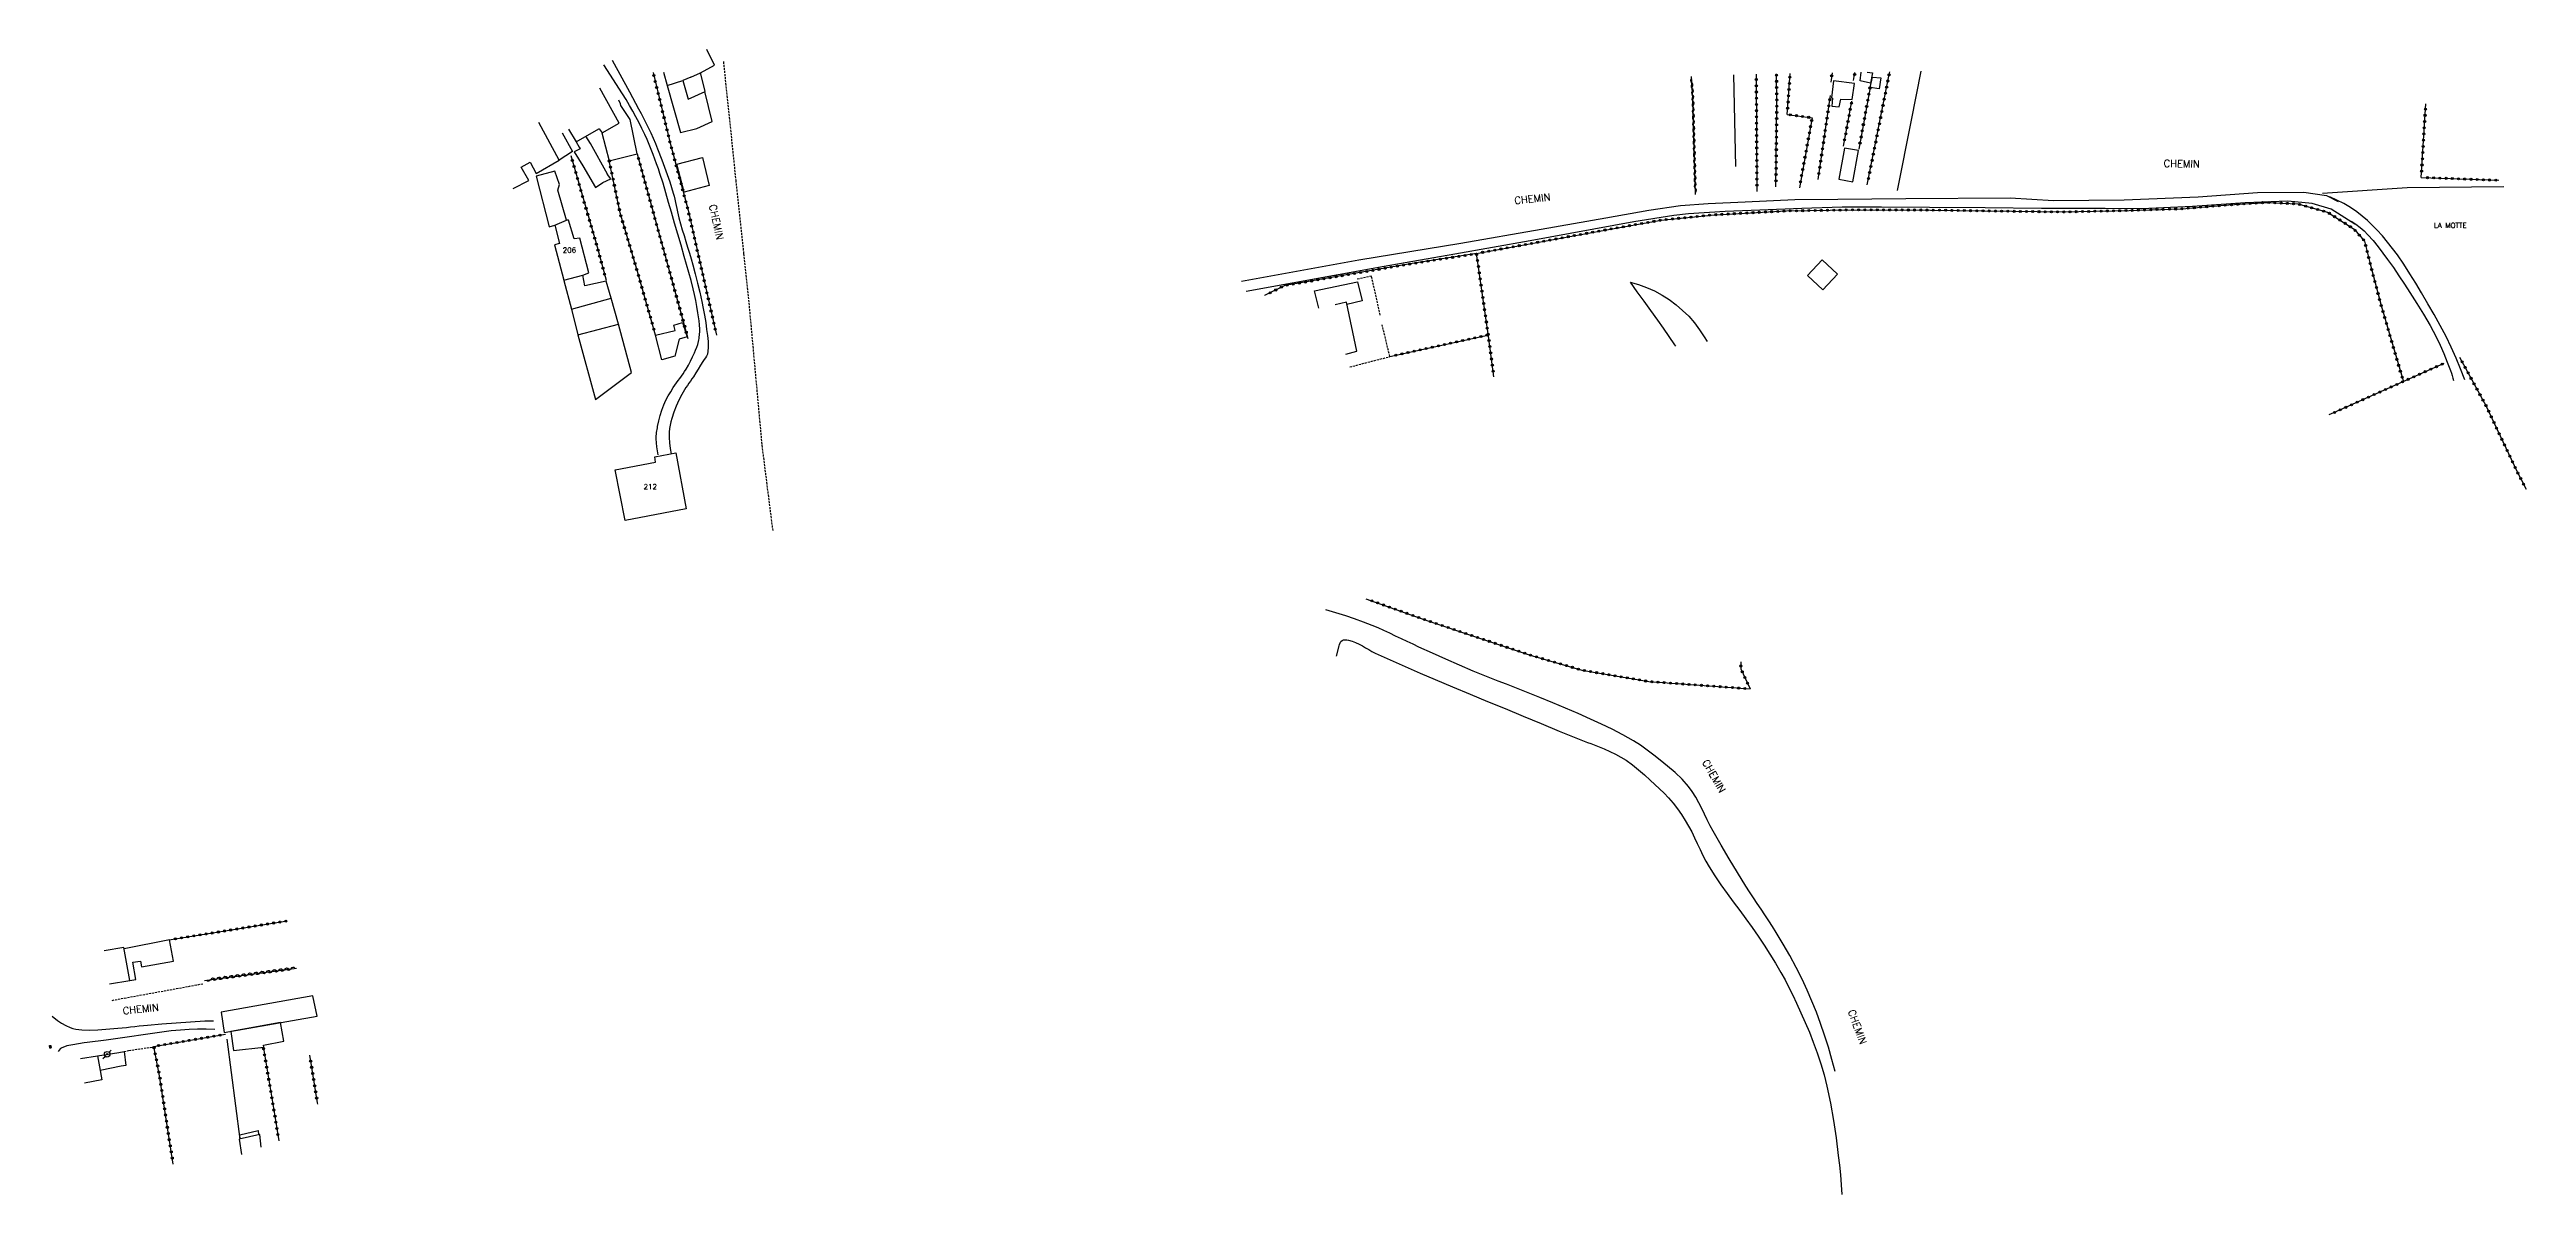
# Model space of a CAD drawing. Header units: millimetres. Extents: x 151369 to 152000, y 127000 to 127959.
# Drawn here: x 151369 to 151966, y 127683 to 127959 of the extents above; entities that cross this region are included whole.
import ezdxf
from ezdxf.enums import TextEntityAlignment as Align

# ---------------------------------------------------------------- set-up
doc = ezdxf.new("R2010")
doc.units = ezdxf.units.MM
doc.linetypes.add('DASHED', pattern=[0.75, 0.5, -0.25])
doc.layers.get('0').update_dxf_attribs({"linetype": 'CONTINUOUS'})
for name, color, linetype in [('W0071', 7, 'CONTINUOUS'), ('W0101', 7, 'CONTINUOUS'), ('W0104', 1, 'CONTINUOUS'), ('W0112', 1, 'DASHED'), ('W0211', 2, 'CONTINUOUS'), ('W0214', 2, 'CONTINUOUS'), ('W0310', 3, 'CONTINUOUS'), ('W0322', 7, 'CONTINUOUS'), ('W0323', 7, 'CONTINUOUS'), ('W0330', 7, 'CONTINUOUS'), ('W0333', 7, 'CONTINUOUS'), ('W0401', 7, 'CONTINUOUS'), ('W0473', 7, 'CONTINUOUS'), ('W0600', 7, 'CONTINUOUS'), ('W0983', 7, 'CONTINUOUS'), ('W0989', 7, 'CONTINUOUS'), ('W0991', 7, 'CONTINUOUS')]:
    doc.layers.add(name, color=color, linetype=linetype)
doc.styles.get("Standard").update_dxf_attribs({"font": 'romans.shx', "width": 0.85})

msp = doc.modelspace()

# ---------------------------------------------------------------- texts
at = {"layer": 'W0983'}
msp.add_text('LA MOTTE', height=1.25, dxfattribs=at).set_placement((151947.78, 127916.83), align=Align.MIDDLE_CENTER)
at = {"layer": 'W0989'}
for rotation, p in [(358.89612, (151878.61, 127930.92)), (282.24493, (151527.69, 127921.68)), (5.95865, (151722.09, 127921.93)), (299.71076, (151767.22, 127787.34)), (5.95865, (151386.34, 127726.45)), (289.84418, (151802.43, 127727.25))]:
    msp.add_text('CHEMIN', height=1.75, rotation=rotation, dxfattribs=at).set_placement(p)
at = {"layer": 'W0991'}
for s, p in [('206', (151494, 127910.86)), ('212', (151513.52, 127853.79))]:
    msp.add_text(s, height=1.25, dxfattribs=at).set_placement(p, align=Align.MIDDLE_CENTER)

# ---------------------------------------------------------------- blocks, each defined once
blk = doc.blocks.new('T473')
for p, q in [((-0.166667, 0.166667), (0.166667, -0.166667)), ((-0.166667, -0.166667), (0.166667, 0.166667)), ((0.500001, 0.500001), (1.000002, 1.000002)), ((-1.000002, -1.000002), (-0.500001, -0.500001))]:
    blk.add_line(p, q)
blk.add_ellipse((0, 0), major_axis=(0.471405, 0.471405), ratio=1, start_param=5.4977871438, end_param=11.780972451)
blk = doc.blocks.new('T401')
for p, q in [((-0.3, 0.3), (0, 0.3)), ((-0.3, -0.25), (-0.3, 0.3)), ((-0.3, 0.15), (0, 0.15)), ((-0.3, 0), (0, 0)), ((0, 0.3), (0, -0.25)), ((-0.3, -0.15), (0, -0.15)), ((-0.3, -0.25), (-0.3, -0.3)), ((-0.3, -0.3), (0, -0.3)), ((0, -0.3), (0, -0.25))]:
    blk.add_line(p, q)
blk = doc.blocks.new('t310o')
at = {"color": 0, "linetype": 'Continuous'}
for centre, start, end in [((-0.5, 0.38), 216.8699, 323.1304), ((0.5, -0.37), 36.8699, 143.1303)]:
    blk.add_arc(centre, 0.625, start, end, dxfattribs=at)
blk = doc.blocks.new('t323o')
at = {"color": 0, "linetype": 'Continuous'}
for radius in [0.25, 0.15]:
    blk.add_circle((0, 0), radius, dxfattribs=at)
blk = doc.blocks.new('t322o')
at = {"color": 0, "linetype": 'Continuous'}
for radius in [0.25, 0.15]:
    blk.add_circle((0, 0), radius, dxfattribs=at)

# ---------------------------------------------------------------- linework, layer by layer
at = {"layer": 'W0071'}
for points in [[(151504.32, 127956.66), (151508.51, 127949.02), (151509.24, 127947.67), (151509.97, 127946.32), (151510.68, 127944.97), (151511.28, 127943.84), (151511.87, 127942.71), (151512.45, 127941.58), (151513.01, 127940.43), (151513.61, 127939.15), (151514.18, 127937.87), (151514.74, 127936.57), (151515.27, 127935.27), (151516.29, 127932.63), (151517.28, 127929.98), (151518.2, 127927.31), (151519.05, 127924.61), (151519.25, 127923.87), (151519.43, 127923.12), (151519.6, 127922.37), (151519.76, 127921.62), (151519.92, 127920.87), (151520.08, 127920.12), (151520.25, 127919.38), (151520.43, 127918.63), (151520.82, 127917.21), (151521.23, 127915.79), (151521.66, 127914.38), (151522.09, 127912.97), (151522.53, 127911.56), (151522.96, 127910.15), (151523.37, 127908.74), (151523.77, 127907.32), (151524.36, 127905.12), (151524.92, 127902.91), (151525.46, 127900.7), (151525.95, 127898.48), (151526.29, 127896.81), (151526.62, 127895.13), (151526.9, 127893.44), (151527.11, 127891.75), (151527.29, 127890.29), (151527.46, 127888.81), (151527.5, 127887.29), (151527.28, 127885.79), (151527.09, 127885.31), (151526.81, 127884.86), (151526.5, 127884.45), (151526.22, 127884.03), (151525.65, 127883.1), (151525.07, 127882.17), (151524.49, 127881.24), (151523.9, 127880.32), (151523.55, 127879.78), (151523.19, 127879.26), (151522.82, 127878.74), (151522.46, 127878.22), (151522.09, 127877.7), (151521.74, 127877.16), (151521.41, 127876.62), (151521.1, 127876.06), (151520.4, 127874.66), (151519.77, 127873.23), (151519.21, 127871.77), (151518.73, 127870.28), (151518.5, 127869.47), (151518.31, 127868.64), (151518.17, 127867.81), (151518.09, 127866.96), (151518.07, 127865.65), (151518.13, 127864.34), (151518.29, 127863.04), (151518.53, 127861.75)], [(151515.45, 127861.5), (151515.24, 127862.44), (151515.08, 127863.4), (151514.99, 127864.36), (151514.95, 127865.32), (151514.95, 127865.71), (151514.97, 127866.09), (151515, 127866.47), (151515.04, 127866.85), (151515.09, 127867.23), (151515.15, 127867.6), (151515.22, 127867.98), (151515.29, 127868.35), (151515.57, 127869.67), (151515.9, 127870.99), (151516.29, 127872.28), (151516.77, 127873.55), (151517.26, 127874.64), (151517.83, 127875.69), (151518.44, 127876.71), (151519.07, 127877.72), (151519.44, 127878.29), (151519.82, 127878.84), (151520.22, 127879.39), (151520.62, 127879.93), (151521.02, 127880.48), (151521.42, 127881.03), (151521.8, 127881.59), (151522.16, 127882.16), (151522.71, 127883.12), (151523.23, 127884.1), (151523.72, 127885.09), (151524.17, 127886.09), (151524.45, 127886.76), (151524.72, 127887.44), (151524.96, 127888.13), (151525.14, 127888.83), (151525.22, 127889.2), (151525.29, 127889.57), (151525.34, 127889.95), (151525.39, 127890.32), (151525.42, 127890.7), (151525.44, 127891.07), (151525.45, 127891.45), (151525.45, 127891.83), (151525.41, 127892.82), (151525.3, 127893.81), (151525.16, 127894.8), (151525, 127895.77), (151524.76, 127897.23), (151524.48, 127898.67), (151524.18, 127900.12), (151523.85, 127901.55), (151523.35, 127903.51), (151522.81, 127905.46), (151522.25, 127907.41), (151521.7, 127909.35), (151520.94, 127912.02), (151520.16, 127914.69), (151519.38, 127917.35), (151518.61, 127920.02), (151517.93, 127922.35), (151517.26, 127924.69), (151516.58, 127927.03), (151515.85, 127929.35), (151515.46, 127930.51), (151515.05, 127931.67), (151514.63, 127932.82), (151514.2, 127933.96), (151513.72, 127935.17), (151513.24, 127936.38), (151512.73, 127937.58), (151512.2, 127938.76), (151511.51, 127940.19), (151510.8, 127941.6), (151510.05, 127943), (151509.29, 127944.38), (151508.49, 127945.78), (151507.67, 127947.16), (151506.83, 127948.53), (151502.34, 127955.6)], [(151656.13, 127903.41), (151684.44, 127908.5), (151709.02, 127912.56), (151728.42, 127915.9), (151744.06, 127918.68), (151754.4, 127920.54), (151762.08, 127921.59), (151768.75, 127922.12), (151777.69, 127922.48), (151789.62, 127923.08), (151800.05, 127923.18), (151816.43, 127923.32), (151841.58, 127923.49), (151852.08, 127922.83), (151869.08, 127923.01), (151886.91, 127923.75), (151901.22, 127924.74), (151912.45, 127924.81), (151917.87, 127924.04), (151920.73, 127922.59)], [(151924.76, 127917.12), (151919.04, 127920.75), (151914.42, 127922.12), (151908.61, 127922.66), (151898.26, 127922.26), (151885.61, 127921.37), (151873.3, 127920.84), (151864.53, 127920.9), (151849.17, 127920.9), (151835.57, 127921.07), (151822.11, 127921.17), (151810.58, 127921.22), (151801.06, 127921.24), (151791.32, 127920.92), (151781.19, 127920.53), (151772.86, 127920.2), (151763.98, 127919.61), (151760.48, 127919.21), (151750.82, 127917.72), (151725.77, 127913.14), (151707.62, 127909.89), (151690.6, 127906.89), (151657.28, 127900.86)], [(151951.3, 127879.54), (151950.26, 127882.2), (151949.15, 127884.83), (151947.98, 127887.43), (151946.74, 127889.99), (151945.35, 127892.68), (151943.88, 127895.32), (151942.35, 127897.92), (151940.81, 127900.52), (151939.42, 127902.85), (151938.01, 127905.16), (151936.55, 127907.45), (151935.01, 127909.69), (151933.85, 127911.26), (151932.65, 127912.79), (151931.4, 127914.29), (151930.08, 127915.73), (151928.94, 127916.89), (151927.76, 127918.01), (151926.53, 127919.07), (151925.24, 127920.06), (151923.68, 127921.11), (151922.07, 127922.07), (151920.4, 127922.95), (151918.69, 127923.73)], [(151923.88, 127917.82), (151924.95, 127917.1), (151925.99, 127916.32), (151926.97, 127915.48), (151927.91, 127914.58), (151929.2, 127913.17), (151930.39, 127911.67), (151931.52, 127910.13), (151932.64, 127908.58), (151934.03, 127906.63), (151935.38, 127904.64), (151936.7, 127902.64), (151937.99, 127900.62), (151939.66, 127898), (151941.31, 127895.38), (151942.9, 127892.71), (151944.37, 127889.97), (151945.33, 127887.97), (151946.22, 127885.93), (151947.04, 127883.87), (151947.83, 127881.79), (151948.04, 127881.2), (151948.23, 127880.6), (151948.41, 127880), (151948.58, 127879.4)], [(151799.33, 127712.7), (151798.57, 127715.63), (151797.73, 127718.55), (151796.82, 127721.44), (151795.84, 127724.31), (151794.83, 127727.01), (151793.76, 127729.69), (151792.62, 127732.34), (151791.4, 127734.95), (151789.95, 127737.83), (151788.41, 127740.66), (151786.81, 127743.46), (151785.16, 127746.22), (151784.28, 127747.65), (151783.37, 127749.06), (151782.44, 127750.46), (151781.51, 127751.85), (151780.56, 127753.24), (151779.63, 127754.63), (151778.71, 127756.03), (151777.8, 127757.44), (151775.79, 127760.72), (151773.81, 127764.01), (151771.86, 127767.33), (151769.94, 127770.66), (151769.2, 127772.01), (151768.5, 127773.39), (151767.83, 127774.77), (151767.17, 127776.16), (151766.47, 127777.55), (151765.72, 127778.9), (151764.9, 127780.22), (151763.98, 127781.48), (151762.44, 127783.24), (151760.73, 127784.83), (151758.94, 127786.33), (151757.14, 127787.79), (151755.59, 127789.04), (151754, 127790.26), (151752.37, 127791.42), (151750.69, 127792.51), (151748.18, 127793.95), (151745.6, 127795.27), (151742.98, 127796.51), (151740.36, 127797.73), (151737.34, 127799.09), (151734.28, 127800.39), (151731.22, 127801.66), (151728.15, 127802.93), (151726.14, 127803.74), (151724.13, 127804.54), (151722.11, 127805.33), (151720.09, 127806.11), (151718.07, 127806.89), (151716.05, 127807.69), (151714.04, 127808.49), (151712.04, 127809.32), (151708.74, 127810.73), (151705.47, 127812.17), (151702.2, 127813.64), (151698.93, 127815.11), (151697.52, 127815.76), (151696.12, 127816.42), (151694.72, 127817.09), (151693.32, 127817.76), (151691.92, 127818.42), (151690.51, 127819.07), (151689.08, 127819.7), (151687.65, 127820.29), (151685.55, 127821.11), (151683.43, 127821.88), (151681.3, 127822.61), (151676.51, 127824.1)], [(151679.06, 127812.93), (151679.68, 127815.39), (151679.79, 127815.74), (151679.92, 127816.08), (151680.13, 127816.41), (151680.42, 127816.67), (151680.79, 127816.82), (151681.19, 127816.86), (151681.57, 127816.83), (151681.93, 127816.77), (151682.82, 127816.54), (151683.68, 127816.22), (151684.5, 127815.83), (151685.3, 127815.39), (151686.07, 127814.94), (151686.84, 127814.48), (151687.62, 127814.04), (151688.42, 127813.64), (151692.01, 127812.01), (151695.62, 127810.4), (151699.24, 127808.83), (151702.87, 127807.27), (151707.08, 127805.49), (151711.3, 127803.74), (151715.53, 127802), (151719.75, 127800.26), (151724.11, 127798.44), (151728.47, 127796.62), (151732.82, 127794.81), (151737.2, 127793.03), (151738, 127792.71), (151738.8, 127792.41), (151739.61, 127792.1), (151740.42, 127791.8), (151741.22, 127791.5), (151742.03, 127791.18), (151742.83, 127790.85), (151743.62, 127790.51), (151744.98, 127789.89), (151746.34, 127789.26), (151747.68, 127788.56), (151748.96, 127787.79), (151750.49, 127786.69), (151751.93, 127785.49), (151753.33, 127784.24), (151754.71, 127782.98), (151755.87, 127781.96), (151757.01, 127780.92), (151758.12, 127779.84), (151759.18, 127778.72), (151760.27, 127777.42), (151761.31, 127776.09), (151762.29, 127774.71), (151763.21, 127773.29), (151764.01, 127771.92), (151764.75, 127770.53), (151765.44, 127769.11), (151766.11, 127767.67), (151766.78, 127766.24), (151767.47, 127764.82), (151768.2, 127763.42), (151768.99, 127762.05), (151770.35, 127759.88), (151771.79, 127757.76), (151773.28, 127755.68), (151774.8, 127753.62), (151776.33, 127751.57), (151777.85, 127749.52), (151779.34, 127747.44), (151780.79, 127745.33), (151782.21, 127743.19), (151783.61, 127741.03), (151784.97, 127738.84), (151786.28, 127736.62), (151787.28, 127734.8), (151788.23, 127732.95), (151789.15, 127731.09), (151790.04, 127729.21), (151791.11, 127726.89), (151792.16, 127724.55), (151793.16, 127722.18), (151794.09, 127719.79), (151795.02, 127717.18), (151795.89, 127714.55), (151796.68, 127711.89), (151797.37, 127709.2), (151798.25, 127705.05), (151798.97, 127700.86), (151799.58, 127696.67), (151800.13, 127692.46), (151800.41, 127690.11), (151800.64, 127687.76), (151800.82, 127685.4), (151800.96, 127683.04)], [(151369.25, 127726.03), (151370.54, 127724.99), (151371.48, 127724.35), (151372.48, 127723.79), (151373.53, 127723.32), (151374.21, 127723.09), (151374.92, 127722.93), (151375.63, 127722.82), (151376.35, 127722.75), (151378.29, 127722.68), (151380.22, 127722.75), (151382.15, 127722.9), (151384.07, 127723.04), (151385.09, 127723.13), (151386.11, 127723.22), (151387.13, 127723.33), (151388.15, 127723.45), (151389.17, 127723.57), (151390.19, 127723.68), (151391.21, 127723.79), (151392.23, 127723.89), (151395.68, 127724.19), (151399.13, 127724.47), (151402.59, 127724.72), (151406.05, 127724.89), (151406.57, 127724.9), (151407.09, 127724.91), (151407.6, 127724.9), (151408.12, 127724.89)], [(151408.43, 127722.86), (151406.37, 127722.91), (151404.31, 127722.9), (151402.25, 127722.83), (151400.19, 127722.71), (151397.93, 127722.5), (151395.68, 127722.2), (151393.43, 127721.87), (151391.19, 127721.55), (151390.07, 127721.4), (151388.96, 127721.24), (151387.84, 127721.08), (151386.73, 127720.91), (151385.62, 127720.75), (151384.5, 127720.59), (151383.39, 127720.43), (151382.28, 127720.28), (151381.61, 127720.19), (151380.95, 127720.11), (151380.29, 127720.04), (151379.62, 127719.96), (151378.96, 127719.88), (151378.29, 127719.79), (151377.63, 127719.7), (151376.97, 127719.59), (151375.58, 127719.37), (151374.17, 127719.17), (151372.77, 127718.87), (151371.42, 127718.34), (151371.33, 127718.29), (151371.24, 127718.22), (151371.17, 127718.14), (151370.69, 127717.55)]]:
    msp.add_lwpolyline(points, dxfattribs=at)
at = {"layer": 'W0101'}
for points in [[(151525.64, 127953.67), (151528.97, 127955.45), (151527.12, 127959.25)], [(151516.74, 127953.82), (151517.6, 127950.58), (151521.39, 127951.79)], [(151523.28, 127952.57), (151521.39, 127951.79)], [(151523.28, 127952.57), (151525.64, 127953.67)], [(151501.13, 127940.12), (151501.14, 127940.1), (151501.87, 127939.14), (151506.04, 127941.52), (151501.33, 127949.93)], [(151484.56, 127932.06), (151486.01, 127929.37), (151491.56, 127932.56), (151486.63, 127941.69)], [(151493.81, 127940.05), (151495.66, 127936.96), (151501.13, 127940.12)], [(151480.44, 127925.72), (151484.21, 127927.68), (151482.36, 127930.89), (151482.39, 127930.9), (151484.56, 127932.06)], [(151490.49, 127916.9), (151491.64, 127912.48), (151490.42, 127912.16), (151492.67, 127903.59)], [(151490.49, 127916.9), (151493.26, 127918.06)], [(151497.23, 127904.82), (151498.71, 127905.42), (151496.48, 127913.72), (151495.12, 127913.55), (151493.81, 127918.12), (151493.26, 127918.06)], [(151492.67, 127903.59), (151497.23, 127904.82)], [(151681.34, 127885.76), (151683.93, 127886.47), (151681.45, 127898.29), (151678.76, 127897.69)], [(151383.03, 127733.85), (151387.93, 127734.69), (151386.51, 127742.59), (151381.77, 127741.78)], [(151376.06, 127715.81), (151380.18, 127716.51), (151380.67, 127713.81)], [(151380.67, 127713.81), (151380.67, 127713.8), (151381.23, 127710.69), (151377.03, 127709.9)]]:
    msp.add_lwpolyline(points, dxfattribs=at)
msp.add_lwpolyline([(151505.04, 127857.89), (151514.76, 127859.74), (151514.58, 127860.99), (151519.68, 127861.93), (151522.17, 127848.48), (151507.44, 127845.66)], close=True, dxfattribs=at)
at = {"layer": 'W0104'}
for points in [[(151521.39, 127951.79), (151522.66, 127947.29), (151526.79, 127949.16), (151525.64, 127953.7), (151525.64, 127953.67)], [(151807.1, 127953.79), (151808.37, 127953.6), (151807.88, 127951.12), (151805.36, 127951.71), (151805.66, 127953.77)], [(151501.84, 127939.19), (151503.61, 127932.44), (151510.35, 127934.07), (151508.64, 127942.4), (151506.38, 127945.79), (151506.34, 127946.12), (151505.91, 127947.01)], [(151517.6, 127950.58), (151520.83, 127939.23), (151524.72, 127940.21), (151528.48, 127941.92), (151526.7, 127949.12)], [(151492.27, 127939.15), (151494.71, 127934.65), (151491.56, 127932.56)], [(151495.66, 127936.96), (151496.33, 127935.66), (151496.57, 127935.27), (151495.14, 127934.56), (151497.21, 127931.2), (151500.26, 127925.96), (151502.05, 127927.17), (151503.99, 127928.08), (151503.22, 127929.14), (151503.21, 127929.17), (151499.07, 127936.58), (151498, 127938.32)], [(151493.26, 127918.06), (151491.24, 127925.36), (151491.61, 127926.73), (151490.47, 127929.92), (151485.98, 127928.67)], [(151485.98, 127928.67), (151489.15, 127916.51), (151490.49, 127916.9)], [(151492.67, 127903.59), (151492.68, 127903.56), (151494.47, 127896.59), (151496.03, 127890.44), (151496.04, 127890.39), (151500.29, 127874.82), (151509.01, 127881.33), (151505.83, 127892.97), (151505.83, 127893), (151504.06, 127899.24), (151502.84, 127903.4), (151497.74, 127902.23), (151497.23, 127904.82)], [(151674.78, 127896.83), (151673.77, 127901.03), (151684.12, 127903.25), (151685.23, 127898.6), (151681.56, 127897.78)], [(151494.47, 127896.59), (151504.06, 127899.24)], [(151496.03, 127890.44), (151505.83, 127893)], [(151514.77, 127890.35), (151519.54, 127891.49), (151519.22, 127892.72), (151521.31, 127893.37), (151522.43, 127889.95), (151520.44, 127889.4), (151519.4, 127885.25), (151516.27, 127884.36)], [(151516.27, 127884.36), (151514.77, 127890.35)], [(151380.18, 127716.51), (151385.28, 127717.29), (151385.31, 127717.32), (151386.58, 127717.49), (151386.98, 127714.14), (151385.89, 127714.02), (151380.82, 127712.98)], [(151419.65, 127694.46), (151419.28, 127697.51), (151414.35, 127696.35), (151414.86, 127692.7)], [(151414.6, 127696.41), (151414.47, 127697.46), (151418.91, 127698.47), (151419.02, 127697.45)]]:
    msp.add_lwpolyline(points, dxfattribs=at)
for points in [[(151798.98, 127951.73), (151798.46, 127947.63), (151798.72, 127947.55), (151798.59, 127945.62), (151800.33, 127945.44), (151800.7, 127947.26), (151803.45, 127947.17), (151804.04, 127951.04)], [(151808.35, 127952.57), (151810.4, 127952.4), (151810.02, 127949.76), (151807.78, 127950.08)], [(151519.92, 127931.61), (151526.1, 127933.18), (151527.75, 127926.45), (151521.67, 127924.84)], [(151803.64, 127927.34), (151805, 127934.86), (151801.62, 127935.47), (151800.25, 127927.95)], [(151410.71, 127722.12), (151433.11, 127726.07), (151432.09, 127730.99), (151409.95, 127726.99)], [(151412.28, 127722.39), (151412.93, 127717.76), (151420.27, 127718.6), (151420.21, 127719.07), (151425.11, 127720.01), (151424.33, 127724.52)]]:
    msp.add_lwpolyline(points, close=True, dxfattribs=at)
at = {"layer": 'W0112'}
for points in [[(151531.15, 127956.33), (151531.15, 127956.33), (151534.13, 127927.7), (151536.02, 127910.01), (151537.43, 127896.62), (151540.43, 127863.77), (151543.05, 127843.09)], [(151689.62, 127895.18), (151687.5, 127904.59), (151683.96, 127903.79)], [(151682.3, 127882.67), (151682.3, 127882.67), (151691.93, 127885.18), (151690.1, 127892.82)], [(151383.67, 127729.87), (151405.56, 127733.87)], [(151386.58, 127717.49), (151387.66, 127717.77), (151393.8, 127718.66)]]:
    msp.add_lwpolyline(points, dxfattribs=at)
at = {"layer": 'W0211'}
msp.add_lwpolyline([(151749.89, 127903.1), (151751.55, 127900.83), (151753.21, 127898.56), (151754.85, 127896.27), (151756.48, 127893.98), (151757.88, 127892), (151759.26, 127890.01), (151760.64, 127888.01), (151760.84, 127887.72)], dxfattribs=at)
at = {"layer": 'W0214'}
msp.add_lwpolyline([(151749.89, 127903.1), (151751.9, 127902.55), (151753.86, 127901.85), (151755.77, 127901.01), (151757.61, 127900.02), (151759.35, 127898.92), (151761, 127897.68), (151762.56, 127896.33), (151764.03, 127894.89), (151765.4, 127893.32), (151766.63, 127891.64), (151767.79, 127889.91), (151768.52, 127888.8)], dxfattribs=at)
at = {"layer": 'W0310'}
for points in [[(151765.66, 127924.3), (151765.05, 127947.36), (151764.69, 127952.75)], [(151405.97, 127734.66), (151428.2, 127737.67)]]:
    msp.add_lwpolyline(points, dxfattribs=at)
at = {"layer": 'W0322'}
msp.add_lwpolyline([(151776.6, 127811.54), (151776.61, 127809.87), (151778.83, 127805.01)], dxfattribs=at)
at = {"layer": 'W0323'}
for points in [[(151514.19, 127953.69), (151514.19, 127953.69), (151518.24, 127936.99), (151522.62, 127920.51), (151529.51, 127890.33)], [(151780.34, 127953.3), (151780.5, 127925.01)], [(151785.08, 127926.09), (151785.29, 127945.98), (151785.23, 127953.39)], [(151787.8, 127943.61), (151788.51, 127953.45)], [(151798.61, 127953.64), (151798.33, 127951.41)], [(151803.82, 127951.75), (151804.15, 127953.74)], [(151807.12, 127926.65), (151812.4, 127953.27), (151812.52, 127953.9)], [(151795.23, 127927.87), (151798.21, 127948.16)], [(151801.37, 127935.98), (151803.38, 127946.8)], [(151807.78, 127950.08), (151805.09, 127935.21)], [(151940.76, 127928.4), (151941.85, 127946.17)], [(151787.8, 127943.61), (151793.82, 127942.77), (151790.73, 127925.88)], [(151494.35, 127933.72), (151497.78, 127921.67), (151500.44, 127912.53), (151502.88, 127903.61)], [(151510.35, 127934.07), (151522.6, 127889.58)], [(151514.77, 127890.35), (151510.55, 127905.13), (151506.22, 127919.85), (151503.61, 127932.44)], [(151940.76, 127928.4), (151959.5, 127927.7)], [(151712.85, 127910.05), (151743.8, 127915.71), (151757.37, 127918.1), (151770.29, 127919.41), (151787.62, 127920.31), (151803.48, 127920.57), (151822.39, 127920.53), (151842.01, 127920.23), (151854.12, 127920.06), (151870.31, 127920.42), (151883.02, 127920.84), (151894.35, 127921.78), (151903.63, 127922.39), (151911, 127922.01), (151918.18, 127920), (151924.56, 127915.94), (151927.1, 127913.04), (151928.52, 127907.23), (151931.08, 127897.51), (151936.36, 127879.44)], [(151717.03, 127880.33), (151715.7, 127890.13), (151712.85, 127910.01), (151697.3, 127907.6), (151681.85, 127904.95), (151672.83, 127903.37), (151666.61, 127902.33), (151661.71, 127899.92), (151661.71, 127899.92)], [(151691.93, 127885.18), (151715.58, 127890.37)], [(151966.15, 127853.09), (151963.88, 127857.42), (151956.49, 127873.12), (151950.05, 127884.93)], [(151946.19, 127883.53), (151920.3, 127871.93), (151918.45, 127871.09)], [(151686.16, 127826.75), (151700.41, 127821.69), (151725.79, 127813.17), (151738.26, 127809.53), (151754.4, 127806.79), (151778.83, 127805.01)], [(151397.46, 127744.45), (151425.87, 127749.04)], [(151398.43, 127690.34), (151397.25, 127697.57), (151395.14, 127711.66), (151393.72, 127718.76), (151411.03, 127721.68)], [(151420.19, 127718.3), (151422.97, 127701.9), (151423.86, 127696.01)], [(151433.28, 127704.82), (151433.23, 127705.14), (151431.34, 127716.66)]]:
    msp.add_lwpolyline(points, dxfattribs=at)
at = {"layer": 'W0330'}
for points in [[(151774.83, 127953.19), (151775.36, 127931.05)], [(151814.39, 127925.24), (151817.75, 127942.22), (151820.09, 127954.04)], [(151916.96, 127924.62), (151937.38, 127925.98), (151960.67, 127926.21)], [(151414.6, 127696.41), (151411.43, 127720.5)]]:
    msp.add_lwpolyline(points, dxfattribs=at)
at = {"layer": 'W0333'}
msp.add_lwpolyline([(151387.93, 127734.69), (151389.39, 127734.88), (151388.71, 127739.1), (151390.5, 127739.35), (151390.74, 127737.92), (151398.45, 127739.34), (151397.5, 127744.45), (151386.56, 127742.31)], dxfattribs=at)
at = {"layer": 'W0600'}
msp.add_lwpolyline([(151796.21, 127908.52), (151799.92, 127905.1), (151796.4, 127901.29), (151792.7, 127904.71)], close=True, dxfattribs=at)

# ---------------------------------------------------------------- block references
at = {"layer": 'W0310'}
for p, rotation in [((151764.79, 127951.28), 93.8229048145579), ((151764.89, 127949.79), 93.8229048145579), ((151764.99, 127948.29), 93.8229048145579), ((151765.07, 127946.79), 91.50534487701385), ((151765.11, 127945.29), 91.50534487701385), ((151765.14, 127943.79), 91.50534487701385), ((151765.18, 127942.29), 91.50534487701385), ((151765.22, 127940.79), 91.50534487701385), ((151765.26, 127939.29), 91.50534487701385), ((151765.3, 127937.8), 91.50534487701385), ((151765.34, 127936.3), 91.50534487701385), ((151765.38, 127934.8), 91.50534487701385), ((151765.42, 127933.3), 91.50534487701385), ((151765.46, 127931.8), 91.50534487701385), ((151765.5, 127930.3), 91.50534487701385), ((151765.54, 127928.8), 91.50534487701385), ((151765.58, 127927.3), 91.50534487701385), ((151765.62, 127925.8), 91.50534487701385), ((151410.43, 127735.27), 7.7053544950411), ((151411.92, 127735.47), 7.7053544950411), ((151413.4, 127735.67), 7.7053544950411), ((151414.89, 127735.87), 7.7053544950411), ((151416.38, 127736.07), 7.7053544950411), ((151417.86, 127736.27), 7.7053544950411), ((151419.35, 127736.47), 7.7053544950411), ((151420.83, 127736.68), 7.7053544950411), ((151422.32, 127736.88), 7.7053544950411), ((151423.81, 127737.08), 7.7053544950411), ((151425.29, 127737.28), 7.7053544950411), ((151426.78, 127737.48), 7.7053544950411), ((151407.46, 127734.87), 7.7053544950411), ((151408.94, 127735.07), 7.7053544950411)]:
    msp.add_blockref('t310o', p, dxfattribs=dict(at, rotation=rotation))
at = {"layer": 'W0322'}
for p, rotation in [((151776.61, 127810.53), 270.5088516543278), ((151776.96, 127809.11), 294.5203277942841), ((151777.58, 127807.74), 294.5203277942841), ((151778.2, 127806.38), 294.5203277942841)]:
    msp.add_blockref('t322o', p, dxfattribs=dict(at, rotation=rotation))
at = {"layer": 'W0323'}
for p, rotation in [((151514.36, 127953.02), 283.6186268692447), ((151514.71, 127951.56), 283.6186268692447), ((151780.34, 127952.01), 270.341751021742), ((151780.35, 127950.51), 270.341751021742), ((151785.23, 127953.09), 90.51654953865847), ((151785.24, 127951.59), 90.51654953865847), ((151788.34, 127951.09), 85.8575618856485), ((151788.45, 127952.58), 85.8575618856485), ((151798.52, 127952.9), 262.8562376111029), ((151804.07, 127953.23), 80.60273633203089), ((151812.08, 127951.66), 78.77948085955407), ((151812.37, 127953.13), 78.77948085955407), ((151515.06, 127950.1), 283.6186268692447), ((151515.41, 127948.64), 283.6186268692447), ((151515.77, 127947.19), 283.6186268692447), ((151516.12, 127945.73), 283.6186268692447), ((151780.36, 127949.01), 270.341751021742), ((151780.37, 127947.51), 270.341751021742), ((151780.38, 127946.01), 270.341751021742), ((151780.39, 127944.51), 270.341751021742), ((151785.25, 127950.09), 90.51654953865847), ((151785.27, 127948.59), 90.51654953865847), ((151785.28, 127947.09), 90.51654953865847), ((151785.29, 127945.59), 89.38363041320467), ((151787.91, 127945.1), 85.8575618856485), ((151788.01, 127946.6), 85.8575618856485), ((151788.12, 127948.1), 85.8575618856485), ((151788.23, 127949.59), 85.8575618856485), ((151797.85, 127945.68), 81.63476437390962), ((151798.06, 127947.16), 81.63476437390962), ((151803.01, 127944.83), 79.4491444260527), ((151803.29, 127946.31), 79.4491444260527), ((151806.96, 127945.54), 259.7297475124316), ((151807.23, 127947.02), 259.7297475124316), ((151807.5, 127948.5), 259.7297475124316), ((151807.76, 127949.97), 259.7297475124316), ((151810.91, 127945.78), 78.77948085955407), ((151811.21, 127947.25), 78.77948085955407), ((151811.5, 127948.72), 78.77948085955407), ((151811.79, 127950.19), 78.77948085955407), ((151941.77, 127944.87), 86.49025541024929), ((151516.47, 127944.27), 283.6186268692447), ((151516.83, 127942.81), 283.6186268692447), ((151517.18, 127941.36), 283.6186268692447), ((151517.53, 127939.9), 283.6186268692447), ((151517.89, 127938.44), 283.6186268692447), ((151780.4, 127943.01), 270.341751021742), ((151780.41, 127941.51), 270.341751021742), ((151780.41, 127940.01), 270.341751021742), ((151780.42, 127938.51), 270.341751021742), ((151785.22, 127939.59), 89.38363041320467), ((151785.24, 127941.09), 89.38363041320467), ((151785.26, 127942.59), 89.38363041320467), ((151785.27, 127944.09), 89.38363041320467), ((151788.54, 127943.51), 352.0951712852847), ((151790.02, 127943.3), 352.0951712852847), ((151791.51, 127943.09), 352.0951712852847), ((151792.99, 127942.89), 352.0951712852847), ((151793.16, 127939.16), 259.6542565537859), ((151793.43, 127940.64), 259.6542565537859), ((151793.7, 127942.12), 259.6542565537859), ((151796.97, 127939.74), 81.63476437390962), ((151797.19, 127941.23), 81.63476437390962), ((151797.41, 127942.71), 81.63476437390962), ((151797.63, 127944.2), 81.63476437390962), ((151801.92, 127938.93), 79.4491444260527), ((151802.19, 127940.41), 79.4491444260527), ((151802.46, 127941.88), 79.4491444260527), ((151802.74, 127943.36), 79.4491444260527), ((151805.89, 127939.64), 259.7297475124316), ((151806.16, 127941.12), 259.7297475124316), ((151806.43, 127942.59), 259.7297475124316), ((151806.69, 127944.07), 259.7297475124316), ((151809.45, 127938.42), 78.77948085955407), ((151809.75, 127939.89), 78.77948085955407), ((151810.04, 127941.36), 78.77948085955407), ((151810.33, 127942.83), 78.77948085955407), ((151810.62, 127944.3), 78.77948085955407), ((151941.4, 127938.89), 86.49025541024929), ((151941.49, 127940.38), 86.49025541024929), ((151941.59, 127941.88), 86.49025541024929), ((151941.68, 127943.38), 86.49025541024929), ((151494.71, 127932.48), 285.8920063675628), ((151510.65, 127932.97), 285.3969024525502), ((151518.24, 127936.98), 284.8963411828139), ((151518.63, 127935.53), 284.8963411828139), ((151519.01, 127934.08), 284.8963411828139), ((151519.4, 127932.63), 284.8963411828139), ((151780.43, 127937.01), 270.341751021742), ((151780.44, 127935.51), 270.341751021742), ((151780.45, 127934.01), 270.341751021742), ((151780.46, 127932.51), 270.341751021742), ((151785.16, 127933.59), 89.38363041320467), ((151785.17, 127935.09), 89.38363041320467), ((151785.19, 127936.59), 89.38363041320467), ((151785.21, 127938.09), 89.38363041320467), ((151792.08, 127933.26), 259.6542565537859), ((151792.35, 127934.74), 259.6542565537859), ((151792.62, 127936.21), 259.6542565537859), ((151792.89, 127937.69), 259.6542565537859), ((151796.1, 127933.81), 81.63476437390962), ((151796.32, 127935.29), 81.63476437390962), ((151796.54, 127936.78), 81.63476437390962), ((151796.76, 127938.26), 81.63476437390962), ((151801.64, 127937.46), 79.4491444260527), ((151805.36, 127936.69), 259.7297475124316), ((151805.62, 127938.16), 259.7297475124316), ((151808.29, 127932.53), 78.77948085955407), ((151808.58, 127934), 78.77948085955407), ((151808.87, 127935.48), 78.77948085955407), ((151809.16, 127936.95), 78.77948085955407), ((151941.04, 127932.9), 86.49025541024929), ((151941.13, 127934.39), 86.49025541024929), ((151941.22, 127935.89), 86.49025541024929), ((151941.31, 127937.39), 86.49025541024929), ((151495.12, 127931.03), 285.8920063675628), ((151495.53, 127929.59), 285.8920063675628), ((151495.94, 127928.15), 285.8920063675628), ((151496.35, 127926.7), 285.8920063675628), ((151503.63, 127932.37), 101.6645545461115), ((151503.93, 127930.9), 101.6645545461115), ((151504.24, 127929.43), 101.6645545461115), ((151504.54, 127927.96), 101.6645545461115), ((151504.84, 127926.49), 101.6645545461115), ((151511.05, 127931.52), 285.3969024525502), ((151511.45, 127930.08), 285.3969024525502), ((151511.85, 127928.63), 285.3969024525502), ((151512.25, 127927.18), 285.3969024525502), ((151519.78, 127931.18), 284.8963411828139), ((151520.17, 127929.73), 284.8963411828139), ((151520.55, 127928.28), 284.8963411828139), ((151520.94, 127926.84), 284.8963411828139), ((151780.47, 127931.01), 270.341751021742), ((151780.48, 127929.51), 270.341751021742), ((151780.49, 127928.01), 270.341751021742), ((151780.5, 127926.51), 270.341751021742), ((151785.09, 127927.59), 89.38363041320467), ((151785.11, 127929.09), 89.38363041320467), ((151785.13, 127930.59), 89.38363041320467), ((151785.14, 127932.09), 89.38363041320467), ((151791, 127927.36), 259.6542565537859), ((151791.27, 127928.84), 259.6542565537859), ((151791.54, 127930.31), 259.6542565537859), ((151791.81, 127931.79), 259.6542565537859), ((151795.45, 127929.36), 81.63476437390962), ((151795.66, 127930.84), 81.63476437390962), ((151795.88, 127932.32), 81.63476437390962), ((151807.41, 127928.12), 78.77948085955407), ((151807.7, 127929.59), 78.77948085955407), ((151807.99, 127931.06), 78.77948085955407), ((151940.85, 127929.9), 86.49025541024929), ((151940.94, 127931.4), 86.49025541024929), ((151942.26, 127928.35), 357.8364419795062), ((151943.76, 127928.29), 357.8364419795062), ((151945.26, 127928.24), 357.8364419795062), ((151946.76, 127928.18), 357.8364419795062), ((151948.25, 127928.12), 357.8364419795062), ((151949.75, 127928.07), 357.8364419795062), ((151951.25, 127928.01), 357.8364419795062), ((151952.75, 127927.95), 357.8364419795062), ((151954.25, 127927.9), 357.8364419795062), ((151955.75, 127927.84), 357.8364419795062), ((151957.25, 127927.78), 357.8364419795062), ((151958.75, 127927.73), 357.8364419795062), ((151496.76, 127925.26), 285.8920063675628), ((151497.17, 127923.82), 285.8920063675628), ((151497.58, 127922.38), 285.8920063675628), ((151498, 127920.94), 286.202440819902), ((151505.15, 127925.02), 101.6645545461115), ((151505.45, 127923.55), 101.6645545461115), ((151505.75, 127922.09), 101.6645545461115), ((151506.06, 127920.62), 101.6645545461115), ((151512.64, 127925.74), 285.3969024525502), ((151513.04, 127924.29), 285.3969024525502), ((151513.44, 127922.85), 285.3969024525502), ((151513.84, 127921.4), 285.3969024525502), ((151521.33, 127925.39), 284.8963411828139), ((151521.71, 127923.94), 284.8963411828139), ((151522.1, 127922.49), 284.8963411828139), ((151522.48, 127921.04), 284.8963411828139), ((151799.03, 127920.5), 0.924627804562541), ((151800.53, 127920.52), 0.924627804562541), ((151802.03, 127920.55), 0.924627804562541), ((151803.53, 127920.57), 359.8879049737195), ((151805.03, 127920.57), 359.8879049737195), ((151806.53, 127920.56), 359.8879049737195), ((151808.03, 127920.56), 359.8879049737195), ((151809.53, 127920.56), 359.8879049737195), ((151811.03, 127920.55), 359.8879049737195), ((151812.53, 127920.55), 359.8879049737195), ((151814.03, 127920.55), 359.8879049737195), ((151815.53, 127920.55), 359.8879049737195), ((151817.03, 127920.54), 359.8879049737195), ((151818.53, 127920.54), 359.8879049737195), ((151820.03, 127920.54), 359.8879049737195), ((151821.53, 127920.53), 359.8879049737195), ((151823.03, 127920.52), 359.1152723426537), ((151824.53, 127920.5), 359.1152723426537), ((151872.52, 127920.5), 1.896548114977585), ((151874.02, 127920.55), 1.896548114977585), ((151875.52, 127920.6), 1.896548114977585), ((151877.02, 127920.65), 1.896548114977585), ((151878.52, 127920.69), 1.896548114977585), ((151880.02, 127920.74), 1.896548114977585), ((151881.52, 127920.79), 1.896548114977585), ((151883.02, 127920.84), 1.896548114977585), ((151884.51, 127920.97), 4.724285599104858), ((151886.01, 127921.09), 4.724285599104858), ((151887.5, 127921.21), 4.724285599104858), ((151889, 127921.34), 4.724285599104858), ((151890.49, 127921.46), 4.724285599104858), ((151891.99, 127921.58), 4.724285599104858), ((151893.48, 127921.71), 4.724285599104858), ((151894.98, 127921.82), 3.74810130762197), ((151896.47, 127921.92), 3.74810130762197), ((151897.97, 127922.02), 3.74810130762197), ((151899.47, 127922.12), 3.74810130762197), ((151900.96, 127922.21), 3.74810130762197), ((151902.46, 127922.31), 3.74810130762197), ((151903.96, 127922.37), 357.0651214918605), ((151905.46, 127922.29), 357.0651214918605), ((151906.95, 127922.22), 357.0651214918605), ((151908.45, 127922.14), 357.0651214918605), ((151909.95, 127922.06), 357.0651214918605), ((151911.43, 127921.89), 344.3396921481338), ((151912.88, 127921.48), 344.3396921481338), ((151914.32, 127921.08), 344.3396921481338), ((151915.77, 127920.67), 344.3396921481338), ((151498.42, 127919.49), 286.202440819902), ((151498.83, 127918.05), 286.202440819902), ((151499.25, 127916.61), 286.202440819902), ((151499.67, 127915.17), 286.202440819902), ((151506.42, 127919.16), 106.4030300256249), ((151506.84, 127917.72), 106.4030300256249), ((151507.26, 127916.28), 106.4030300256249), ((151507.69, 127914.84), 106.4030300256249), ((151514.24, 127919.95), 285.3969024525502), ((151514.63, 127918.51), 285.3969024525502), ((151515.03, 127917.06), 285.3969024525502), ((151515.43, 127915.61), 285.3969024525502), ((151522.83, 127919.58), 282.8547954816876), ((151523.17, 127918.12), 282.8547954816876), ((151523.5, 127916.65), 282.8547954816876), ((151523.84, 127915.19), 282.8547954816876), ((151737.93, 127914.64), 10.3693368050705), ((151739.41, 127914.91), 10.3693368050705), ((151740.88, 127915.18), 10.3693368050705), ((151742.36, 127915.45), 10.3693368050705), ((151743.83, 127915.72), 9.991361648732871), ((151745.31, 127915.98), 9.991361648732871), ((151746.79, 127916.24), 9.991361648732871), ((151748.26, 127916.5), 9.991361648732871), ((151749.74, 127916.76), 9.991361648732871), ((151751.22, 127917.02), 9.991361648732871), ((151752.7, 127917.28), 9.991361648732871), ((151754.17, 127917.54), 9.991361648732871), ((151755.65, 127917.8), 9.991361648732871), ((151757.13, 127918.06), 9.991361648732871), ((151758.62, 127918.23), 5.765493487423143), ((151760.11, 127918.38), 5.765493487423143), ((151761.6, 127918.53), 5.765493487423143), ((151763.09, 127918.68), 5.765493487423143), ((151764.59, 127918.83), 5.765493487423143), ((151766.08, 127918.98), 5.765493487423143), ((151767.57, 127919.13), 5.765493487423143), ((151769.06, 127919.28), 5.765493487423143), ((151770.56, 127919.42), 2.995609962247629), ((151772.05, 127919.5), 2.995609962247629), ((151773.55, 127919.58), 2.995609962247629), ((151775.05, 127919.66), 2.995609962247629), ((151776.55, 127919.73), 2.995609962247629), ((151778.05, 127919.81), 2.995609962247629), ((151779.54, 127919.89), 2.995609962247629), ((151781.04, 127919.97), 2.995609962247629), ((151782.54, 127920.05), 2.995609962247629), ((151784.04, 127920.13), 2.995609962247629), ((151785.54, 127920.2), 2.995609962247629), ((151787.03, 127920.28), 2.995609962247629), ((151788.53, 127920.33), 0.924627804562541), ((151790.03, 127920.35), 0.924627804562541), ((151791.53, 127920.38), 0.924627804562541), ((151793.03, 127920.4), 0.924627804562541), ((151794.53, 127920.42), 0.924627804562541), ((151796.03, 127920.45), 0.924627804562541), ((151797.53, 127920.47), 0.924627804562541), ((151826.03, 127920.48), 359.1152723426537), ((151827.53, 127920.45), 359.1152723426537), ((151829.03, 127920.43), 359.1152723426537), ((151830.53, 127920.41), 359.1152723426537), ((151832.03, 127920.38), 359.1152723426537), ((151833.53, 127920.36), 359.1152723426537), ((151835.03, 127920.34), 359.1152723426537), ((151836.53, 127920.31), 359.1152723426537), ((151838.03, 127920.29), 359.1152723426537), ((151839.53, 127920.27), 359.1152723426537), ((151841.03, 127920.24), 359.1152723426537), ((151842.53, 127920.22), 359.209861375545), ((151844.03, 127920.2), 359.209861375545), ((151845.53, 127920.18), 359.209861375545), ((151847.03, 127920.16), 359.209861375545), ((151848.53, 127920.14), 359.209861375545), ((151850.03, 127920.12), 359.209861375545), ((151851.53, 127920.1), 359.209861375545), ((151853.03, 127920.08), 359.209861375545), ((151854.53, 127920.07), 1.277668838711123), ((151856.03, 127920.1), 1.277668838711123), ((151857.53, 127920.14), 1.277668838711123), ((151859.03, 127920.17), 1.277668838711123), ((151860.53, 127920.2), 1.277668838711123), ((151862.03, 127920.24), 1.277668838711123), ((151863.53, 127920.27), 1.277668838711123), ((151865.03, 127920.31), 1.277668838711123), ((151866.53, 127920.34), 1.277668838711123), ((151868.02, 127920.37), 1.277668838711123), ((151869.52, 127920.41), 1.277668838711123), ((151871.02, 127920.45), 1.896548114977585), ((151917.21, 127920.27), 344.3396921481338), ((151918.6, 127919.73), 327.5038158916299), ((151919.86, 127918.93), 327.5038158916299), ((151921.13, 127918.12), 327.5038158916299), ((151922.39, 127917.32), 327.5038158916299), ((151923.66, 127916.51), 327.5038158916299), ((151924.84, 127915.61), 311.2822627405239), ((151925.83, 127914.48), 311.2822627405239), ((151500.09, 127913.73), 286.202440819902), ((151500.51, 127912.29), 285.2855610582634), ((151500.9, 127910.84), 285.2855610582634), ((151501.3, 127909.4), 285.2855610582634), ((151508.11, 127913.41), 106.4030300256249), ((151508.54, 127911.97), 106.4030300256249), ((151508.96, 127910.53), 106.4030300256249), ((151509.38, 127909.09), 106.4030300256249), ((151515.83, 127914.17), 285.3969024525502), ((151516.23, 127912.72), 285.3969024525502), ((151516.63, 127911.28), 285.3969024525502), ((151517.02, 127909.83), 285.3969024525502), ((151524.17, 127913.73), 282.8547954816876), ((151524.5, 127912.27), 282.8547954816876), ((151524.84, 127910.8), 282.8547954816876), ((151525.17, 127909.34), 282.8547954816876), ((151704.12, 127908.66), 188.8466937034289), ((151705.6, 127908.89), 188.8466937034289), ((151707.08, 127909.12), 188.8466937034289), ((151708.57, 127909.35), 188.8466937034289), ((151710.05, 127909.58), 188.8466937034289), ((151711.53, 127909.81), 188.8466937034289), ((151712.87, 127909.85), 98.1736659189288), ((151714.32, 127910.32), 10.3693368050705), ((151715.8, 127910.59), 10.3693368050705), ((151717.27, 127910.86), 10.3693368050705), ((151718.75, 127911.13), 10.3693368050705), ((151720.22, 127911.4), 10.3693368050705), ((151721.7, 127911.67), 10.3693368050705), ((151723.17, 127911.94), 10.3693368050705), ((151724.65, 127912.21), 10.3693368050705), ((151726.13, 127912.48), 10.3693368050705), ((151727.6, 127912.75), 10.3693368050705), ((151729.08, 127913.02), 10.3693368050705), ((151730.55, 127913.29), 10.3693368050705), ((151732.03, 127913.56), 10.3693368050705), ((151733.5, 127913.83), 10.3693368050705), ((151734.98, 127914.1), 10.3693368050705), ((151736.45, 127914.37), 10.3693368050705), ((151926.82, 127913.36), 311.2822627405239), ((151927.36, 127911.99), 283.7360611947593), ((151927.71, 127910.54), 283.7360611947593), ((151928.07, 127909.08), 283.7360611947593), ((151501.69, 127907.95), 285.2855610582634), ((151502.09, 127906.5), 285.2855610582634), ((151502.48, 127905.06), 285.2855610582634), ((151509.81, 127907.65), 106.4030300256249), ((151510.23, 127906.21), 106.4030300256249), ((151510.65, 127904.77), 105.956659278677), ((151511.06, 127903.33), 105.956659278677), ((151517.42, 127908.38), 285.3969024525502), ((151517.82, 127906.94), 285.3969024525502), ((151518.22, 127905.49), 285.3969024525502), ((151518.62, 127904.05), 285.3969024525502), ((151519.02, 127902.6), 285.3969024525502), ((151525.5, 127907.88), 282.8547954816876), ((151525.84, 127906.42), 282.8547954816876), ((151526.17, 127904.96), 282.8547954816876), ((151526.51, 127903.49), 282.8547954816876), ((151668.62, 127902.67), 189.4742834363219), ((151670.1, 127902.92), 189.4742834363219), ((151671.58, 127903.16), 189.4742834363219), ((151673.06, 127903.41), 189.9282483545821), ((151674.54, 127903.67), 189.9282483545821), ((151676.01, 127903.93), 189.9282483545821), ((151677.49, 127904.19), 189.9282483545821), ((151678.97, 127904.45), 189.9282483545821), ((151680.45, 127904.7), 189.9282483545821), ((151681.92, 127904.96), 189.7175984471214), ((151683.4, 127905.22), 189.7175984471214), ((151684.88, 127905.47), 189.7175984471214), ((151686.36, 127905.72), 189.7175984471214), ((151687.84, 127905.97), 189.7175984471214), ((151689.32, 127906.23), 189.7175984471214), ((151690.8, 127906.48), 189.7175984471214), ((151692.27, 127906.73), 189.7175984471214), ((151693.75, 127906.99), 189.7175984471214), ((151695.23, 127907.24), 189.7175984471214), ((151696.71, 127907.49), 189.7175984471214), ((151698.19, 127907.73), 188.8466937034289), ((151699.67, 127907.96), 188.8466937034289), ((151701.15, 127908.2), 188.8466937034289), ((151702.64, 127908.43), 188.8466937034289), ((151713.08, 127908.37), 98.1736659189288), ((151713.3, 127906.88), 98.1736659189288), ((151713.51, 127905.4), 98.1736659189288), ((151713.72, 127903.91), 98.1736659189288), ((151928.43, 127907.62), 283.7360611947593), ((151928.8, 127906.17), 284.7496558172228), ((151929.18, 127904.72), 284.7496558172228), ((151929.57, 127903.27), 284.7496558172228), ((151511.48, 127901.89), 105.956659278677), ((151511.89, 127900.44), 105.956659278677), ((151512.3, 127899), 105.956659278677), ((151512.71, 127897.56), 105.956659278677), ((151519.41, 127901.15), 285.3969024525502), ((151519.81, 127899.71), 285.3969024525502), ((151520.21, 127898.26), 285.3969024525502), ((151520.61, 127896.81), 285.3969024525502), ((151526.84, 127902.03), 282.8547954816876), ((151527.17, 127900.57), 282.8547954816876), ((151527.51, 127899.11), 282.8547954816876), ((151527.84, 127897.64), 282.8547954816876), ((151663.06, 127900.58), 206.2480523412895), ((151664.4, 127901.24), 206.2480523412895), ((151665.75, 127901.91), 206.2480523412895), ((151667.14, 127902.42), 189.4742834363219), ((151713.94, 127902.43), 98.1736659189288), ((151714.15, 127900.94), 98.1736659189288), ((151714.36, 127899.46), 98.1736659189288), ((151714.58, 127897.97), 98.1736659189288), ((151929.95, 127901.82), 284.7496558172228), ((151930.33, 127900.37), 284.7496558172228), ((151930.71, 127898.92), 284.7496558172228), ((151931.09, 127897.47), 286.2873513731838), ((151513.12, 127896.12), 105.956659278677), ((151513.54, 127894.68), 105.956659278677), ((151513.95, 127893.23), 105.956659278677), ((151514.36, 127891.79), 105.956659278677), ((151521.01, 127895.37), 285.3969024525502), ((151521.41, 127893.92), 285.3969024525502), ((151521.8, 127892.48), 285.3969024525502), ((151522.2, 127891.03), 285.3969024525502), ((151528.17, 127896.18), 282.8547954816876), ((151528.51, 127894.72), 282.8547954816876), ((151528.84, 127893.26), 282.8547954816876), ((151529.18, 127891.79), 282.8547954816876), ((151714.79, 127896.49), 98.1736659189288), ((151715, 127895), 98.1736659189288), ((151715.22, 127893.52), 98.1736659189288), ((151715.43, 127892.03), 98.1736659189288), ((151931.52, 127896.03), 286.2873513731838), ((151931.94, 127894.59), 286.2873513731838), ((151932.36, 127893.15), 286.2873513731838), ((151932.78, 127891.71), 286.2873513731838), ((151693.39, 127885.5), 12.38458957321925), ((151694.86, 127885.82), 12.38458957321925), ((151696.32, 127886.14), 12.38458957321925), ((151697.79, 127886.46), 12.38458957321925), ((151699.25, 127886.79), 12.38458957321925), ((151700.72, 127887.11), 12.38458957321925), ((151702.18, 127887.43), 12.38458957321925), ((151703.65, 127887.75), 12.38458957321925), ((151705.11, 127888.07), 12.38458957321925), ((151706.58, 127888.4), 12.38458957321925), ((151708.05, 127888.72), 12.38458957321925), ((151709.51, 127889.04), 12.38458957321925), ((151710.98, 127889.36), 12.38458957321925), ((151712.44, 127889.68), 12.38458957321925), ((151713.91, 127890), 12.38458957321925), ((151715.37, 127890.33), 12.38458957321925), ((151715.64, 127890.55), 98.1736659189288), ((151715.85, 127889.06), 97.73848088379991), ((151716.05, 127887.58), 97.73848088379991), ((151716.25, 127886.09), 97.73848088379991), ((151933.2, 127890.27), 286.2873513731838), ((151933.62, 127888.83), 286.2873513731838), ((151934.04, 127887.39), 286.2873513731838), ((151934.46, 127885.95), 286.2873513731838), ((151716.45, 127884.6), 97.73848088379991), ((151716.66, 127883.12), 97.73848088379991), ((151716.86, 127881.63), 97.73848088379991), ((151934.88, 127884.51), 286.2873513731838), ((151935.3, 127883.07), 286.2873513731838), ((151935.72, 127881.63), 286.2873513731838), ((151936.14, 127880.19), 286.2873513731838), ((151936.24, 127879.07), 204.1379813651905), ((151937.61, 127879.69), 204.1379813651905), ((151938.97, 127880.3), 204.1379813651905), ((151940.34, 127880.91), 204.1379813651905), ((151941.71, 127881.53), 204.1379813651905), ((151943.08, 127882.14), 204.1379813651905), ((151944.45, 127882.75), 204.1379813651905), ((151945.82, 127883.37), 204.1379813651905), ((151950.62, 127883.89), 118.5931154468106), ((151951.34, 127882.57), 118.5931154468106), ((151952.06, 127881.25), 118.5931154468106), ((151952.78, 127879.93), 118.5931154468106), ((151953.5, 127878.62), 118.5931154468106), ((151922.55, 127872.94), 204.1379813651905), ((151923.92, 127873.55), 204.1379813651905), ((151925.29, 127874.17), 204.1379813651905), ((151926.65, 127874.78), 204.1379813651905), ((151928.02, 127875.39), 204.1379813651905), ((151929.39, 127876.01), 204.1379813651905), ((151930.76, 127876.62), 204.1379813651905), ((151932.13, 127877.23), 204.1379813651905), ((151933.5, 127877.85), 204.1379813651905), ((151934.87, 127878.46), 204.1379813651905), ((151954.21, 127877.3), 118.5931154468106), ((151954.93, 127875.98), 118.5931154468106), ((151955.65, 127874.67), 118.5931154468106), ((151956.37, 127873.35), 118.5931154468106), ((151919.81, 127871.71), 204.507472794391), ((151921.18, 127872.33), 204.1379813651905), ((151957.02, 127872), 115.2155316661376), ((151957.66, 127870.64), 115.2155316661376), ((151958.3, 127869.29), 115.2155316661376), ((151958.94, 127867.93), 115.2155316661376), ((151959.58, 127866.57), 115.2155316661376), ((151960.21, 127865.21), 115.2155316661376), ((151960.85, 127863.86), 115.2155316661376), ((151961.49, 127862.5), 115.2155316661376), ((151962.13, 127861.14), 115.2155316661376), ((151962.77, 127859.79), 115.2155316661376), ((151963.41, 127858.43), 115.2155316661376), ((151964.06, 127857.08), 117.559194675875), ((151964.76, 127855.75), 117.559194675875), ((151965.45, 127854.42), 117.559194675875), ((151687.57, 127826.25), 340.4441563516909), ((151688.98, 127825.75), 340.4441563516909), ((151690.4, 127825.24), 340.4441563516909), ((151691.81, 127824.74), 340.4441563516909), ((151693.22, 127824.24), 340.4441563516909), ((151694.64, 127823.74), 340.4441563516909), ((151696.05, 127823.23), 340.4441563516909), ((151697.46, 127822.73), 340.4441563516909), ((151698.88, 127822.23), 340.4441563516909), ((151700.29, 127821.73), 340.4441563516909), ((151701.71, 127821.25), 341.4425362588073), ((151703.13, 127820.77), 341.4425362588073), ((151704.56, 127820.29), 341.4425362588073), ((151705.98, 127819.82), 341.4425362588073), ((151707.4, 127819.34), 341.4425362588073), ((151708.82, 127818.86), 341.4425362588073), ((151710.24, 127818.38), 341.4425362588073), ((151711.67, 127817.91), 341.4425362588073), ((151713.09, 127817.43), 341.4425362588073), ((151714.51, 127816.95), 341.4425362588073), ((151715.93, 127816.48), 341.4425362588073), ((151717.35, 127816), 341.4425362588073), ((151718.78, 127815.52), 341.4425362588073), ((151720.2, 127815.04), 341.4425362588073), ((151721.62, 127814.57), 341.4425362588073), ((151723.04, 127814.09), 341.4425362588073), ((151724.46, 127813.61), 341.4425362588073), ((151725.89, 127813.14), 343.7530214640318), ((151727.33, 127812.72), 343.7530214640318), ((151728.77, 127812.3), 343.7530214640318), ((151730.21, 127811.88), 343.7530214640318), ((151731.65, 127811.46), 343.7530214640318), ((151733.09, 127811.04), 343.7530214640318), ((151734.53, 127810.62), 343.7530214640318), ((151735.97, 127810.2), 343.7530214640318), ((151737.41, 127809.78), 343.7530214640318), ((151738.86, 127809.43), 350.37945342096), ((151740.34, 127809.18), 350.37945342096), ((151741.82, 127808.93), 350.37945342096), ((151743.3, 127808.68), 350.37945342096), ((151744.78, 127808.43), 350.37945342096), ((151746.26, 127808.18), 350.37945342096), ((151747.74, 127807.93), 350.37945342096), ((151749.22, 127807.67), 350.37945342096), ((151750.69, 127807.42), 350.37945342096), ((151752.17, 127807.17), 350.37945342096), ((151753.65, 127806.92), 350.37945342096), ((151755.14, 127806.74), 355.8221982167626), ((151756.64, 127806.63), 355.8221982167626), ((151758.13, 127806.52), 355.8221982167626), ((151759.63, 127806.41), 355.8221982167626), ((151761.12, 127806.3), 355.8221982167626), ((151762.62, 127806.19), 355.8221982167626), ((151764.12, 127806.09), 355.8221982167626), ((151765.61, 127805.98), 355.8221982167626), ((151767.11, 127805.87), 355.8221982167626), ((151768.6, 127805.76), 355.8221982167626), ((151770.1, 127805.65), 355.8221982167626), ((151771.6, 127805.54), 355.8221982167626), ((151773.09, 127805.43), 355.8221982167626), ((151774.59, 127805.32), 355.8221982167626), ((151776.08, 127805.21), 355.8221982167626), ((151777.58, 127805.1), 355.8221982167626), ((151415.23, 127747.32), 9.17623358034703), ((151416.71, 127747.56), 9.17623358034703), ((151418.2, 127747.8), 9.17623358034703), ((151419.68, 127748.04), 9.17623358034703), ((151421.16, 127748.28), 9.17623358034703), ((151422.64, 127748.52), 9.17623358034703), ((151424.12, 127748.76), 9.17623358034703), ((151425.6, 127748.99), 9.17623358034703), ((151398.94, 127744.69), 9.17623358034703), ((151400.43, 127744.93), 9.17623358034703), ((151401.91, 127745.17), 9.17623358034703), ((151403.39, 127745.41), 9.17623358034703), ((151404.87, 127745.65), 9.17623358034703), ((151406.35, 127745.89), 9.17623358034703), ((151407.83, 127746.12), 9.17623358034703), ((151409.31, 127746.36), 9.17623358034703), ((151410.79, 127746.6), 9.17623358034703), ((151412.27, 127746.84), 9.17623358034703), ((151413.75, 127747.08), 9.17623358034703), ((151393.78, 127718.45), 101.3238968362273), ((151394.9, 127718.96), 9.59753070376219), ((151396.38, 127719.21), 9.59753070376219), ((151397.86, 127719.46), 9.59753070376219), ((151399.33, 127719.71), 9.59753070376219), ((151400.81, 127719.96), 9.59753070376219), ((151402.29, 127720.21), 9.59753070376219), ((151403.77, 127720.46), 9.59753070376219), ((151405.25, 127720.71), 9.59753070376219), ((151406.73, 127720.96), 9.59753070376219), ((151408.21, 127721.21), 9.59753070376219), ((151409.69, 127721.46), 9.59753070376219), ((151420.2, 127718.21), 279.6322195449431), ((151394.08, 127716.98), 101.3238968362273), ((151394.37, 127715.51), 101.3238968362273), ((151394.67, 127714.04), 101.3238968362273), ((151394.96, 127712.57), 101.3238968362273), ((151420.46, 127716.73), 279.6322195449431), ((151420.71, 127715.25), 279.6322195449431), ((151420.96, 127713.77), 279.6322195449431), ((151421.21, 127712.29), 279.6322195449431), ((151431.58, 127715.19), 99.29286824544276), ((151431.82, 127713.71), 99.29286824544276), ((151432.07, 127712.23), 99.29286824544276), ((151395.23, 127711.1), 98.51405938805327), ((151395.45, 127709.61), 98.51405938805327), ((151395.67, 127708.13), 98.51405938805327), ((151395.89, 127706.65), 98.51405938805327), ((151421.46, 127710.81), 279.6322195449431), ((151421.71, 127709.34), 279.6322195449431), ((151421.96, 127707.86), 279.6322195449431), ((151422.21, 127706.38), 279.6322195449431), ((151432.31, 127710.75), 99.29286824544276), ((151432.55, 127709.26), 99.29286824544276), ((151432.79, 127707.78), 99.29286824544276), ((151433.03, 127706.3), 99.29286824544276), ((151396.12, 127705.16), 98.51405938805327), ((151396.34, 127703.68), 98.51405938805327), ((151396.56, 127702.2), 98.51405938805327), ((151396.78, 127700.71), 98.51405938805327), ((151422.46, 127704.9), 279.6322195449431), ((151422.71, 127703.42), 279.6322195449431), ((151422.97, 127701.94), 279.6322195449431), ((151423.19, 127700.46), 278.5775671370072), ((151397, 127699.23), 98.51405938805327), ((151397.23, 127697.74), 98.51405938805327), ((151397.46, 127696.26), 99.22052544281883), ((151397.71, 127694.78), 99.22052544281883), ((151423.41, 127698.98), 278.5775671370072), ((151423.64, 127697.49), 278.5775671370072), ((151397.95, 127693.3), 99.22052544281883), ((151398.19, 127691.82), 99.22052544281883)]:
    msp.add_blockref('t323o', p, dxfattribs=dict(at, rotation=rotation))
at = {"layer": 'W0401', "rotation": 10.06206074281003}
msp.add_blockref('T401', (151368.93, 127718.71), dxfattribs=at)
at = {"layer": 'W0473'}
msp.add_blockref('T473', (151382.47, 127716.86), dxfattribs=at)

msp.set_redraw_order([(e.dxf.handle, doc.entitydb.next_handle()) for e in msp.query("TEXT MTEXT ATTDEF DIMENSION ARC_DIMENSION")])  # texts and dimensions are drawn at this point

doc.saveas('drawing.dxf')
